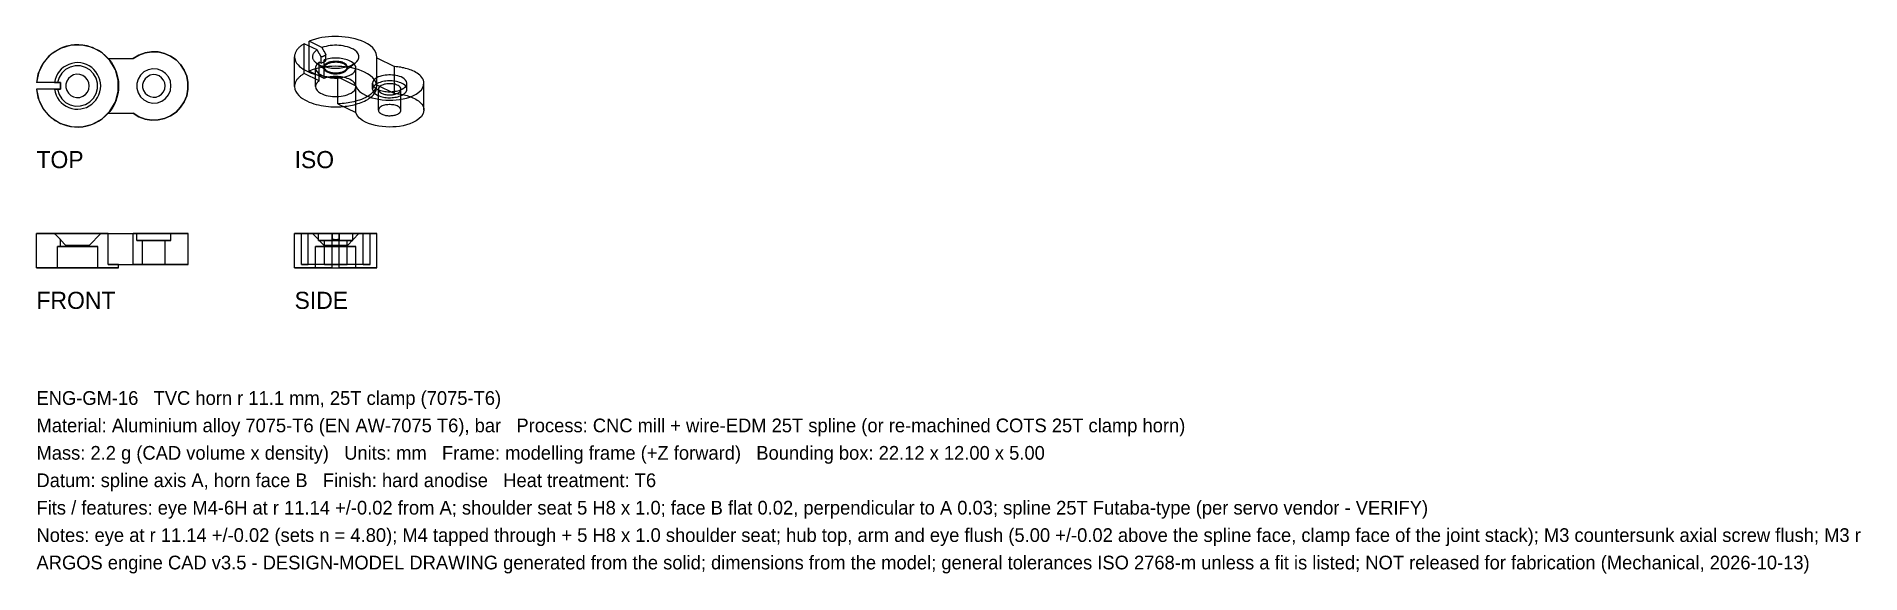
# Model space of a CAD drawing. Header units: millimetres. Extents: x 0 to 266, y -45 to 34.
import ezdxf

# ---------------------------------------------------------------- set-up
doc = ezdxf.new("R2010")
doc.units = ezdxf.units.MM
for name, color, linetype in [('FRONT_HIDDEN', 8, 'CONTINUOUS'), ('FRONT_VISIBLE', 7, 'Continuous'), ('ISO_HIDDEN', 8, 'CONTINUOUS'), ('ISO_VISIBLE', 7, 'Continuous'), ('SIDE_HIDDEN', 8, 'CONTINUOUS'), ('SIDE_VISIBLE', 7, 'Continuous'), ('TOP_HIDDEN', 8, 'CONTINUOUS'), ('TOP_VISIBLE', 7, 'Continuous')]:
    doc.layers.add(name, color=color, linetype=linetype)

msp = doc.modelspace()

# ---------------------------------------------------------------- texts
for s, p in [('ENG-GM-16   TVC horn r 11.1 mm, 25T clamp (7075-T6)', (0, -20)), ('Material: Aluminium alloy 7075-T6 (EN AW-7075 T6), bar   Process: CNC mill + wire-EDM 25T spline (or re-machined COTS 25T clamp horn)', (0, -24)), ('Mass: 2.2 g (CAD volume x density)   Units: mm   Frame: modelling frame (+Z forward)   Bounding box: 22.12 x 12.00 x 5.00', (0, -28)), ('Datum: spline axis A, horn face B   Finish: hard anodise   Heat treatment: T6', (0, -32)), ('Fits / features: eye M4-6H at r 11.14 +/-0.02 from A; shoulder seat 5 H8 x 1.0; face B flat 0.02, perpendicular to A 0.03; spline 25T Futaba-type (per servo vendor - VERIFY)', (0, -36)), ('Notes: eye at r 11.14 +/-0.02 (sets n = 4.80); M4 tapped through + 5 H8 x 1.0 shoulder seat; hub top, arm and eye flush (5.00 +/-0.02 above the spline face, clamp face of the joint stack); M3 countersunk axial screw flush; M3 r', (0, -40)), ('ARGOS engine CAD v3.5 - DESIGN-MODEL DRAWING generated from the solid; dimensions from the model; general tolerances ISO 2768-m unless a fit is listed; NOT released for fabrication (Mechanical, 2026-10-13)', (0, -44))]:
    msp.add_text(s, height=2).set_placement(p)
at = {"layer": 'FRONT_VISIBLE'}
msp.add_text('FRONT', height=2.5, dxfattribs=at).set_placement((0, -6))
at = {"layer": 'ISO_VISIBLE'}
msp.add_text('ISO', height=2.5, dxfattribs=at).set_placement((37.65, 14.53))
at = {"layer": 'SIDE_VISIBLE'}
msp.add_text('SIDE', height=2.5, dxfattribs=at).set_placement((37.65, -6))
at = {"layer": 'TOP_VISIBLE'}
msp.add_text('TOP', height=2.5, dxfattribs=at).set_placement((0, 14.53))

# ---------------------------------------------------------------- linework, layer by layer
at = {"layer": 'FRONT_HIDDEN'}
for points in [[(2.63, 5), (0, 5)], [(2.63, 5), (0, 5)], [(10.45, 5), (10, 5), (9.54, 5), (9.09, 5), (8.63, 5), (8.18, 5), (7.72, 5), (7.27, 5), (6.82, 5), (6.36, 5), (5.91, 5), (5.45, 5), (5, 5), (4.54, 5), (4.09, 5), (3.64, 5), (3.18, 5), (2.73, 5), (2.27, 5), (1.82, 5), (1.36, 5), (0.91, 5), (0.45, 5), (0, 5)], [(0, 0), (0, 5)], [(2.63, 5), (2.92, 5), (3.21, 5), (3.51, 5), (3.8, 5), (4.09, 5), (4.39, 5), (4.68, 5), (4.97, 5), (5.26, 5), (5.56, 5), (5.85, 5), (6.14, 5), (6.44, 5), (6.73, 5), (7.02, 5), (7.32, 5), (7.61, 5), (7.9, 5), (8.2, 5), (8.49, 5), (8.78, 5), (9.08, 5), (9.37, 5)], [(9.37, 5), (9.08, 5), (8.78, 5), (8.49, 5), (8.2, 5), (7.9, 5), (7.61, 5), (7.32, 5), (7.02, 5), (6.73, 5), (6.44, 5), (6.14, 5), (5.85, 5), (5.56, 5), (5.26, 5), (4.97, 5), (4.68, 5), (4.39, 5), (4.09, 5), (3.8, 5), (3.51, 5), (3.21, 5), (2.92, 5), (2.63, 5)], [(2.63, 5), (2.66, 4.96), (2.7, 4.92), (2.74, 4.89), (2.77, 4.85), (2.81, 4.81), (2.85, 4.77), (2.89, 4.74), (2.92, 4.7), (2.96, 4.66), (3, 4.62), (3.03, 4.59), (3.07, 4.55), (3.11, 4.51), (3.14, 4.47), (3.18, 4.44), (3.22, 4.4), (3.26, 4.36), (3.29, 4.32), (3.33, 4.28), (3.37, 4.25), (3.4, 4.21), (3.44, 4.17), (3.48, 4.13)], [(2.63, 5), (2.66, 4.96), (2.7, 4.92), (2.74, 4.89), (2.77, 4.85), (2.81, 4.81), (2.85, 4.77), (2.89, 4.74), (2.92, 4.7), (2.96, 4.66), (3, 4.62), (3.03, 4.59), (3.07, 4.55), (3.11, 4.51), (3.14, 4.47), (3.18, 4.44), (3.22, 4.4), (3.26, 4.36), (3.29, 4.32), (3.33, 4.28), (3.37, 4.25), (3.4, 4.21), (3.44, 4.17), (3.48, 4.13)], [(3.07, 0), (3.07, 3.1)], [(3.48, 3.1), (3.07, 3.1)], [(3.07, 3.1), (3.33, 3.1), (3.58, 3.1), (3.84, 3.1), (4.09, 3.1), (4.35, 3.1), (4.6, 3.1), (4.85, 3.1), (5.11, 3.1), (5.36, 3.1), (5.62, 3.1), (5.87, 3.1), (6.13, 3.1), (6.38, 3.1), (6.64, 3.1), (6.89, 3.1), (7.15, 3.1), (7.4, 3.1), (7.66, 3.1), (7.91, 3.1), (8.17, 3.1), (8.42, 3.1), (8.67, 3.1), (8.93, 3.1)], [(8.93, 3.1), (8.67, 3.1), (8.42, 3.1), (8.17, 3.1), (7.91, 3.1), (7.66, 3.1), (7.4, 3.1), (7.15, 3.1), (6.89, 3.1), (6.64, 3.1), (6.38, 3.1), (6.13, 3.1), (5.87, 3.1), (5.62, 3.1), (5.36, 3.1), (5.11, 3.1), (4.85, 3.1), (4.6, 3.1), (4.35, 3.1), (4.09, 3.1), (3.84, 3.1), (3.58, 3.1), (3.33, 3.1), (3.07, 3.1)], [(3.48, 3.1), (3.07, 3.1)], [(3.07, 0), (3.07, 3.1)], [(3.48, 3.1), (3.48, 4.13)], [(3.48, 3.1), (3.48, 4.13)], [(3.48, 4.13), (3.48, 4.13), (3.48, 4.13), (3.48, 4.13), (3.48, 4.13), (3.48, 4.12), (3.48, 4.12), (3.48, 4.12), (3.48, 4.12), (3.48, 4.11), (3.48, 4.11), (3.48, 4.11), (3.48, 4.11), (3.48, 4.11), (3.48, 4.1), (3.48, 4.1), (3.48, 4.1), (3.48, 4.1), (3.48, 4.09), (3.48, 4.09), (3.48, 4.09), (3.48, 4.09), (3.48, 4.09), (3.48, 4.08)], [(3.48, 4.08), (3.48, 4.09), (3.48, 4.09), (3.48, 4.09), (3.48, 4.09), (3.48, 4.09), (3.48, 4.1), (3.48, 4.1), (3.48, 4.1), (3.48, 4.1), (3.48, 4.11), (3.48, 4.11), (3.48, 4.11), (3.48, 4.11), (3.48, 4.11), (3.48, 4.12), (3.48, 4.12), (3.48, 4.12), (3.48, 4.12), (3.48, 4.13), (3.48, 4.13), (3.48, 4.13), (3.48, 4.13), (3.48, 4.13)], [(4.28, 3.26), (3.48, 4.08)], [(7.68, 3.26), (7.53, 3.26), (7.38, 3.26), (7.24, 3.26), (7.09, 3.26), (6.94, 3.26), (6.79, 3.26), (6.64, 3.26), (6.5, 3.26), (6.35, 3.26), (6.2, 3.26), (6.05, 3.26), (5.91, 3.26), (5.76, 3.26), (5.61, 3.26), (5.46, 3.26), (5.31, 3.26), (5.17, 3.26), (5.02, 3.26), (4.87, 3.26), (4.72, 3.26), (4.57, 3.26), (4.43, 3.26), (4.28, 3.26)], [(4.28, 3.26), (4.43, 3.26), (4.57, 3.26), (4.72, 3.26), (4.87, 3.26), (5.02, 3.26), (5.17, 3.26), (5.31, 3.26), (5.46, 3.26), (5.61, 3.26), (5.76, 3.26), (5.91, 3.26), (6.05, 3.26), (6.2, 3.26), (6.35, 3.26), (6.5, 3.26), (6.64, 3.26), (6.79, 3.26), (6.94, 3.26), (7.09, 3.26), (7.24, 3.26), (7.38, 3.26), (7.53, 3.26), (7.68, 3.26)], [(4.28, 3.1), (4.28, 3.26)], [(7.68, 3.1), (7.53, 3.1), (7.38, 3.1), (7.24, 3.1), (7.09, 3.1), (6.94, 3.1), (6.79, 3.1), (6.64, 3.1), (6.5, 3.1), (6.35, 3.1), (6.2, 3.1), (6.05, 3.1), (5.91, 3.1), (5.76, 3.1), (5.61, 3.1), (5.46, 3.1), (5.31, 3.1), (5.17, 3.1), (5.02, 3.1), (4.87, 3.1), (4.72, 3.1), (4.57, 3.1), (4.43, 3.1), (4.28, 3.1)], [(4.28, 3.1), (4.43, 3.1), (4.57, 3.1), (4.72, 3.1), (4.87, 3.1), (5.02, 3.1), (5.17, 3.1), (5.31, 3.1), (5.46, 3.1), (5.61, 3.1), (5.76, 3.1), (5.91, 3.1), (6.05, 3.1), (6.2, 3.1), (6.35, 3.1), (6.5, 3.1), (6.64, 3.1), (6.79, 3.1), (6.94, 3.1), (7.09, 3.1), (7.24, 3.1), (7.38, 3.1), (7.53, 3.1), (7.68, 3.1)], [(7.68, 3.26), (9.37, 5)], [(7.68, 3.1), (7.68, 3.26)], [(8.93, 0), (8.93, 3.1)], [(10.45, 5), (14.12, 5)], [(10.45, 0.5), (10.45, 5)], [(22.12, 5), (21.77, 5), (21.42, 5), (21.07, 5), (20.73, 5), (20.38, 5), (20.03, 5), (19.68, 5), (19.34, 5), (18.99, 5), (18.64, 5), (18.29, 5), (17.94, 5), (17.6, 5), (17.25, 5), (16.9, 5), (16.55, 5), (16.21, 5), (15.86, 5), (15.51, 5), (15.16, 5), (14.81, 5), (14.47, 5), (14.12, 5)], [(14.12, 0.5), (14.12, 5)], [(19.62, 5), (19.4, 5), (19.18, 5), (18.97, 5), (18.75, 5), (18.53, 5), (18.31, 5), (18.1, 5), (17.88, 5), (17.66, 5), (17.44, 5), (17.23, 5), (17.01, 5), (16.79, 5), (16.57, 5), (16.36, 5), (16.14, 5), (15.92, 5), (15.71, 5), (15.49, 5), (15.27, 5), (15.05, 5), (14.84, 5), (14.62, 5)], [(14.62, 5), (14.84, 5), (15.05, 5), (15.27, 5), (15.49, 5), (15.71, 5), (15.92, 5), (16.14, 5), (16.36, 5), (16.57, 5), (16.79, 5), (17.01, 5), (17.23, 5), (17.44, 5), (17.66, 5), (17.88, 5), (18.1, 5), (18.31, 5), (18.53, 5), (18.75, 5), (18.97, 5), (19.18, 5), (19.4, 5), (19.62, 5)], [(14.62, 4), (14.62, 5)], [(19.62, 4), (19.4, 4), (19.18, 4), (18.97, 4), (18.75, 4), (18.53, 4), (18.31, 4), (18.1, 4), (17.88, 4), (17.66, 4), (17.44, 4), (17.23, 4), (17.01, 4), (16.79, 4), (16.57, 4), (16.36, 4), (16.14, 4), (15.92, 4), (15.71, 4), (15.49, 4), (15.27, 4), (15.05, 4), (14.84, 4), (14.62, 4)], [(14.62, 4), (14.84, 4), (15.05, 4), (15.27, 4), (15.49, 4), (15.71, 4), (15.92, 4), (16.14, 4), (16.36, 4), (16.57, 4), (16.79, 4), (17.01, 4), (17.23, 4), (17.44, 4), (17.66, 4), (17.88, 4), (18.1, 4), (18.31, 4), (18.53, 4), (18.75, 4), (18.97, 4), (19.18, 4), (19.4, 4), (19.62, 4)], [(18.77, 4), (18.62, 4), (18.48, 4), (18.34, 4), (18.19, 4), (18.05, 4), (17.91, 4), (17.76, 4), (17.62, 4), (17.48, 4), (17.33, 4), (17.19, 4), (17.05, 4), (16.9, 4), (16.76, 4), (16.62, 4), (16.47, 4), (16.33, 4), (16.19, 4), (16.04, 4), (15.9, 4), (15.76, 4), (15.61, 4), (15.47, 4)], [(15.47, 4), (15.61, 4), (15.76, 4), (15.9, 4), (16.04, 4), (16.19, 4), (16.33, 4), (16.47, 4), (16.62, 4), (16.76, 4), (16.9, 4), (17.05, 4), (17.19, 4), (17.33, 4), (17.48, 4), (17.62, 4), (17.76, 4), (17.91, 4), (18.05, 4), (18.19, 4), (18.34, 4), (18.48, 4), (18.62, 4), (18.77, 4)], [(15.47, 0.5), (15.47, 4)], [(18.77, 0.5), (18.77, 4)], [(19.62, 4), (19.62, 5)], [(3.07, 0), (0, 0)], [(11.98, 0), (11.46, 0), (10.94, 0), (10.42, 0), (9.9, 0), (9.37, 0), (8.85, 0), (8.33, 0), (7.81, 0), (7.29, 0), (6.77, 0), (6.25, 0), (5.73, 0), (5.21, 0), (4.69, 0), (4.17, 0), (3.65, 0), (3.12, 0), (2.6, 0), (2.08, 0), (1.56, 0), (1.04, 0), (0.52, 0), (0, 0)], [(3.07, 0), (0, 0)], [(3.07, 0), (3.33, 0), (3.58, 0), (3.84, 0), (4.09, 0), (4.35, 0), (4.6, 0), (4.85, 0), (5.11, 0), (5.36, 0), (5.62, 0), (5.87, 0), (6.13, 0), (6.38, 0), (6.64, 0), (6.89, 0), (7.15, 0), (7.4, 0), (7.66, 0), (7.91, 0), (8.17, 0), (8.42, 0), (8.67, 0), (8.93, 0)], [(8.93, 0), (8.67, 0), (8.42, 0), (8.17, 0), (7.91, 0), (7.66, 0), (7.4, 0), (7.15, 0), (6.89, 0), (6.64, 0), (6.38, 0), (6.13, 0), (5.87, 0), (5.62, 0), (5.36, 0), (5.11, 0), (4.85, 0), (4.6, 0), (4.35, 0), (4.09, 0), (3.84, 0), (3.58, 0), (3.33, 0), (3.07, 0)], [(10.45, 0.5), (14.12, 0.5)], [(10.45, 0.5), (10.52, 0.5), (10.58, 0.5), (10.65, 0.5), (10.72, 0.5), (10.78, 0.5), (10.85, 0.5), (10.92, 0.5), (10.98, 0.5), (11.05, 0.5), (11.12, 0.5), (11.18, 0.5), (11.25, 0.5), (11.31, 0.5), (11.38, 0.5), (11.45, 0.5), (11.51, 0.5), (11.58, 0.5), (11.65, 0.5), (11.71, 0.5), (11.78, 0.5), (11.85, 0.5), (11.91, 0.5), (11.98, 0.5)], [(11.98, 0.5), (11.91, 0.5), (11.85, 0.5), (11.78, 0.5), (11.71, 0.5), (11.65, 0.5), (11.58, 0.5), (11.51, 0.5), (11.45, 0.5), (11.38, 0.5), (11.31, 0.5), (11.25, 0.5), (11.18, 0.5), (11.12, 0.5), (11.05, 0.5), (10.98, 0.5), (10.92, 0.5), (10.85, 0.5), (10.78, 0.5), (10.72, 0.5), (10.65, 0.5), (10.58, 0.5), (10.52, 0.5), (10.45, 0.5)], [(14.12, 0.5), (14.47, 0.5), (14.81, 0.5), (15.16, 0.5), (15.51, 0.5), (15.86, 0.5), (16.21, 0.5), (16.55, 0.5), (16.9, 0.5), (17.25, 0.5), (17.6, 0.5), (17.94, 0.5), (18.29, 0.5), (18.64, 0.5), (18.99, 0.5), (19.34, 0.5), (19.68, 0.5), (20.03, 0.5), (20.38, 0.5), (20.73, 0.5), (21.07, 0.5), (21.42, 0.5), (21.77, 0.5), (22.12, 0.5)], [(18.77, 0.5), (18.62, 0.5), (18.48, 0.5), (18.34, 0.5), (18.19, 0.5), (18.05, 0.5), (17.91, 0.5), (17.76, 0.5), (17.62, 0.5), (17.48, 0.5), (17.33, 0.5), (17.19, 0.5), (17.05, 0.5), (16.9, 0.5), (16.76, 0.5), (16.62, 0.5), (16.47, 0.5), (16.33, 0.5), (16.19, 0.5), (16.04, 0.5), (15.9, 0.5), (15.76, 0.5), (15.61, 0.5), (15.47, 0.5)], [(15.47, 0.5), (15.61, 0.5), (15.76, 0.5), (15.9, 0.5), (16.04, 0.5), (16.19, 0.5), (16.33, 0.5), (16.47, 0.5), (16.62, 0.5), (16.76, 0.5), (16.9, 0.5), (17.05, 0.5), (17.19, 0.5), (17.33, 0.5), (17.48, 0.5), (17.62, 0.5), (17.76, 0.5), (17.91, 0.5), (18.05, 0.5), (18.19, 0.5), (18.34, 0.5), (18.48, 0.5), (18.62, 0.5), (18.77, 0.5)]]:
    msp.add_lwpolyline(points, dxfattribs=at)
at = {"layer": 'FRONT_VISIBLE'}
for points in [[(0, 5), (0.45, 5), (0.91, 5), (1.36, 5), (1.82, 5), (2.27, 5), (2.73, 5), (3.18, 5), (3.64, 5), (4.09, 5), (4.54, 5), (5, 5), (5.45, 5), (5.91, 5), (6.36, 5), (6.82, 5), (7.27, 5), (7.72, 5), (8.18, 5), (8.63, 5), (9.09, 5), (9.54, 5), (10, 5), (10.45, 5)], [(0, 0), (0, 5)], [(10.45, 5), (14.12, 5)], [(10.45, 0.5), (10.45, 5)], [(14.12, 5), (14.47, 5), (14.81, 5), (15.16, 5), (15.51, 5), (15.86, 5), (16.21, 5), (16.55, 5), (16.9, 5), (17.25, 5), (17.6, 5), (17.94, 5), (18.29, 5), (18.64, 5), (18.99, 5), (19.34, 5), (19.68, 5), (20.03, 5), (20.38, 5), (20.73, 5), (21.07, 5), (21.42, 5), (21.77, 5), (22.12, 5)], [(14.12, 0.5), (14.12, 5)], [(22.12, 0.5), (22.12, 5)], [(0, 0), (0.52, 0), (1.04, 0), (1.56, 0), (2.08, 0), (2.6, 0), (3.12, 0), (3.65, 0), (4.17, 0), (4.69, 0), (5.21, 0), (5.73, 0), (6.25, 0), (6.77, 0), (7.29, 0), (7.81, 0), (8.33, 0), (8.85, 0), (9.37, 0), (9.9, 0), (10.42, 0), (10.94, 0), (11.46, 0), (11.98, 0)], [(10.45, 0.5), (14.12, 0.5)], [(11.98, 0), (11.98, 0.5)], [(22.12, 0.5), (21.77, 0.5), (21.42, 0.5), (21.07, 0.5), (20.73, 0.5), (20.38, 0.5), (20.03, 0.5), (19.68, 0.5), (19.34, 0.5), (18.99, 0.5), (18.64, 0.5), (18.29, 0.5), (17.94, 0.5), (17.6, 0.5), (17.25, 0.5), (16.9, 0.5), (16.55, 0.5), (16.21, 0.5), (15.86, 0.5), (15.51, 0.5), (15.16, 0.5), (14.81, 0.5), (14.47, 0.5), (14.12, 0.5)]]:
    msp.add_lwpolyline(points, dxfattribs=at)
at = {"layer": 'ISO_HIDDEN'}
for points in [[(39.07, 28.34), (39.07, 32.69)], [(39.77, 28.69), (39.77, 32.35)], [(49.65, 26.43), (49.57, 26.91), (49.35, 27.35), (49.05, 27.72), (48.68, 28.04), (48.27, 28.31), (47.85, 28.54), (47.4, 28.74), (46.94, 28.9), (46.47, 29.04), (46, 29.15), (45.52, 29.24), (45.04, 29.31), (44.55, 29.35), (44.07, 29.38), (43.58, 29.39), (43.09, 29.38), (42.61, 29.34), (42.13, 29.29), (41.64, 29.22), (41.17, 29.12), (40.69, 29.01), (40.23, 28.86), (39.77, 28.69)], [(41.24, 29.97), (41.2, 29.94), (41.17, 29.92), (41.13, 29.89), (41.1, 29.86), (41.06, 29.83), (41.03, 29.8), (41, 29.77), (40.96, 29.74), (40.93, 29.7), (40.91, 29.67), (40.88, 29.63), (40.85, 29.6), (40.83, 29.56), (40.8, 29.52), (40.78, 29.48), (40.76, 29.44), (40.75, 29.4), (40.73, 29.35), (40.72, 29.31), (40.71, 29.27), (40.7, 29.22), (40.7, 29.18), (40.7, 29.13)], [(42.23, 28.81), (40.82, 29.87)], [(41.53, 29.83), (41.24, 29.97)], [(41.24, 27.27), (41.24, 29.97)], [(41.53, 29.83), (41.53, 30.73)], [(41.53, 29.83), (42.23, 30.18)], [(46.6, 29.13), (46.56, 29.36), (46.46, 29.57), (46.32, 29.75), (46.15, 29.9), (45.96, 30.03), (45.76, 30.14), (45.55, 30.24), (45.34, 30.32), (45.12, 30.39), (44.9, 30.45), (44.67, 30.49), (44.44, 30.53), (44.22, 30.56), (43.99, 30.58), (43.76, 30.58), (43.53, 30.58), (43.3, 30.57), (43.07, 30.56), (42.84, 30.53), (42.61, 30.49), (42.39, 30.45), (42.16, 30.39), (41.95, 30.32)], [(41.95, 27.62), (41.95, 30.32)], [(42.23, 30.18), (41.95, 30.32)], [(41.95, 29.34), (41.95, 29.34), (41.95, 29.33), (41.95, 29.33), (41.95, 29.33), (41.95, 29.33), (41.95, 29.32), (41.95, 29.32), (41.95, 29.32), (41.95, 29.31), (41.95, 29.31), (41.95, 29.31), (41.95, 29.3), (41.95, 29.3), (41.95, 29.3), (41.95, 29.3), (41.95, 29.29), (41.95, 29.29), (41.95, 29.29), (41.95, 29.28), (41.95, 29.28), (41.95, 29.28), (41.95, 29.27), (41.95, 29.27)], [(42, 29.33), (41.99, 29.32), (41.99, 29.31), (41.98, 29.3), (41.98, 29.3), (41.98, 29.29), (41.97, 29.28), (41.97, 29.27), (41.97, 29.26), (41.97, 29.25), (41.96, 29.25), (41.96, 29.24), (41.96, 29.23), (41.96, 29.22), (41.96, 29.21), (41.95, 29.2), (41.95, 29.19), (41.95, 29.19), (41.95, 29.18), (41.95, 29.17), (41.95, 29.16), (41.95, 29.15), (41.95, 29.14), (41.95, 29.13)], [(41.95, 29.27), (41.95, 29.25), (41.95, 29.22), (41.95, 29.2), (41.96, 29.18), (41.97, 29.15), (41.97, 29.13), (41.98, 29.11), (41.99, 29.08), (42, 29.06), (42.01, 29.04), (42.03, 29.02), (42.04, 29), (42.05, 28.98), (42.07, 28.96), (42.08, 28.94), (42.1, 28.92), (42.12, 28.91), (42.13, 28.89), (42.15, 28.87), (42.17, 28.86), (42.19, 28.84), (42.21, 28.83), (42.23, 28.81)], [(41.95, 29.13), (41.95, 29.27)], [(42.23, 30.18), (42.23, 31.08)], [(45.07, 28.81), (46.48, 29.87)], [(45.07, 28.81), (45.09, 28.83), (45.11, 28.84), (45.12, 28.86), (45.14, 28.87), (45.16, 28.89), (45.18, 28.91), (45.19, 28.92), (45.21, 28.94), (45.23, 28.96), (45.24, 28.98), (45.26, 29), (45.27, 29.02), (45.28, 29.04), (45.29, 29.06), (45.3, 29.08), (45.31, 29.11), (45.32, 29.13), (45.33, 29.15), (45.34, 29.18), (45.34, 29.2), (45.34, 29.22), (45.35, 29.25), (45.35, 29.27)], [(45.35, 29.13), (45.35, 29.14), (45.35, 29.15), (45.35, 29.16), (45.35, 29.17), (45.35, 29.18), (45.34, 29.19), (45.34, 29.19), (45.34, 29.2), (45.34, 29.21), (45.34, 29.22), (45.34, 29.23), (45.33, 29.24), (45.33, 29.25), (45.33, 29.25), (45.33, 29.26), (45.32, 29.27), (45.32, 29.28), (45.32, 29.29), (45.31, 29.3), (45.31, 29.3), (45.31, 29.31), (45.3, 29.32), (45.3, 29.33)], [(45.35, 29.27), (45.35, 29.27), (45.35, 29.28), (45.35, 29.28), (45.35, 29.28), (45.35, 29.29), (45.35, 29.29), (45.35, 29.29), (45.35, 29.3), (45.35, 29.3), (45.35, 29.3), (45.35, 29.3), (45.35, 29.31), (45.35, 29.31), (45.35, 29.31), (45.35, 29.32), (45.34, 29.32), (45.34, 29.32), (45.34, 29.33), (45.34, 29.33), (45.34, 29.33), (45.34, 29.33), (45.34, 29.34), (45.34, 29.34)], [(45.35, 29.13), (45.35, 29.27)], [(49.64, 26.7), (49.64, 30.62)], [(49.65, 26.43), (49.65, 30.62)], [(52.23, 25.43), (52.23, 29.34)], [(39.07, 28.34), (38.97, 28.29), (38.88, 28.23), (38.79, 28.17), (38.7, 28.11), (38.62, 28.04), (38.53, 27.98), (38.45, 27.91), (38.37, 27.84), (38.29, 27.76), (38.21, 27.68), (38.14, 27.6), (38.07, 27.52), (38, 27.44), (37.94, 27.35), (37.88, 27.26), (37.83, 27.16), (37.79, 27.06), (37.74, 26.96), (37.71, 26.86), (37.68, 26.76), (37.66, 26.65), (37.65, 26.54), (37.65, 26.43)], [(41.24, 27.27), (39.07, 28.34)], [(41.95, 27.62), (39.77, 28.69)], [(40.7, 29.13), (40.76, 28.83), (40.93, 28.57), (41.15, 28.36), (41.41, 28.19), (41.68, 28.05), (41.97, 27.94), (42.27, 27.85), (42.57, 27.78), (42.88, 27.73), (43.18, 27.7), (43.49, 27.68), (43.8, 27.68), (44.11, 27.7), (44.42, 27.73), (44.72, 27.78), (45.03, 27.85), (45.32, 27.94), (45.61, 28.05), (45.89, 28.19), (46.14, 28.36), (46.37, 28.57), (46.53, 28.83), (46.6, 29.13)], [(40.7, 26.43), (40.7, 29.13)], [(41.24, 27.27), (41.2, 27.25), (41.17, 27.22), (41.13, 27.19), (41.1, 27.16), (41.06, 27.13), (41.03, 27.1), (41, 27.07), (40.96, 27.04), (40.93, 27), (40.91, 26.97), (40.88, 26.93), (40.85, 26.9), (40.83, 26.86), (40.8, 26.82), (40.78, 26.78), (40.76, 26.74), (40.75, 26.7), (40.73, 26.66), (40.72, 26.61), (40.71, 26.57), (40.7, 26.52), (40.7, 26.48), (40.7, 26.43)], [(41.95, 29.13), (41.97, 28.99), (42.04, 28.87), (42.13, 28.76), (42.24, 28.66), (42.36, 28.59), (42.49, 28.52), (42.62, 28.47), (42.75, 28.42), (42.89, 28.38), (43.03, 28.35), (43.17, 28.33), (43.31, 28.31), (43.46, 28.3), (43.6, 28.3), (43.74, 28.3), (43.88, 28.3), (44.03, 28.32), (44.17, 28.34), (44.31, 28.36), (44.45, 28.39), (44.58, 28.43), (44.72, 28.48), (44.85, 28.54)], [(46.6, 26.43), (46.56, 26.66), (46.46, 26.87), (46.32, 27.05), (46.15, 27.2), (45.96, 27.33), (45.76, 27.45), (45.55, 27.54), (45.34, 27.62), (45.12, 27.69), (44.9, 27.75), (44.67, 27.8), (44.44, 27.83), (44.22, 27.86), (43.99, 27.88), (43.76, 27.89), (43.53, 27.89), (43.3, 27.88), (43.07, 27.86), (42.84, 27.83), (42.61, 27.79), (42.39, 27.75), (42.16, 27.69), (41.95, 27.62)], [(42.23, 28.81), (42.33, 28.75), (42.43, 28.69), (42.54, 28.64), (42.65, 28.59), (42.76, 28.56), (42.87, 28.53), (42.99, 28.5), (43.11, 28.48), (43.22, 28.46), (43.34, 28.45), (43.46, 28.44), (43.58, 28.44), (43.7, 28.43), (43.82, 28.44), (43.93, 28.45), (44.05, 28.46), (44.17, 28.47), (44.29, 28.5), (44.4, 28.52), (44.52, 28.55), (44.63, 28.59), (44.74, 28.63), (44.85, 28.68)], [(49.64, 26.7), (49.58, 26.42), (49.47, 26.15), (49.31, 25.9), (49.13, 25.67), (48.92, 25.46), (48.7, 25.27), (48.46, 25.1), (48.21, 24.95), (47.95, 24.81), (47.69, 24.69), (47.42, 24.57), (47.14, 24.47), (46.87, 24.38), (46.59, 24.29), (46.3, 24.22), (46.02, 24.15), (45.73, 24.1), (45.44, 24.05), (45.15, 24.01), (44.86, 23.98), (44.57, 23.95), (44.27, 23.93), (43.98, 23.92)], [(44.85, 28.54), (44.88, 28.56), (44.91, 28.57), (44.94, 28.59), (44.97, 28.61), (45, 28.63), (45.03, 28.65), (45.06, 28.67), (45.09, 28.69), (45.12, 28.71), (45.14, 28.73), (45.17, 28.76), (45.19, 28.78), (45.22, 28.81), (45.24, 28.84), (45.26, 28.87), (45.28, 28.9), (45.3, 28.93), (45.31, 28.96), (45.32, 28.99), (45.33, 29.03), (45.34, 29.06), (45.35, 29.1), (45.35, 29.13)], [(44.85, 28.68), (44.86, 28.68), (44.87, 28.69), (44.88, 28.69), (44.89, 28.7), (44.9, 28.7), (44.91, 28.71), (44.92, 28.72), (44.93, 28.72), (44.94, 28.73), (44.95, 28.73), (44.96, 28.74), (44.97, 28.74), (44.98, 28.75), (44.99, 28.76), (44.99, 28.76), (45, 28.77), (45.01, 28.77), (45.02, 28.78), (45.03, 28.79), (45.04, 28.79), (45.05, 28.8), (45.06, 28.8), (45.07, 28.81)], [(46.6, 26.43), (46.6, 29.13)], [(49.02, 26.04), (49.02, 26.91)], [(49.64, 26.7), (52.23, 25.43)], [(54.02, 26.04), (54.02, 26.91)], [(40.7, 26.43), (40.76, 26.13), (40.93, 25.87), (41.15, 25.66), (41.41, 25.49), (41.68, 25.35), (41.97, 25.24), (42.27, 25.15), (42.57, 25.08), (42.88, 25.03), (43.18, 25), (43.49, 24.98), (43.8, 24.98), (44.11, 25), (44.42, 25.03), (44.72, 25.08), (45.03, 25.15), (45.32, 25.24), (45.61, 25.35), (45.89, 25.49), (46.14, 25.66), (46.37, 25.87), (46.53, 26.13), (46.6, 26.43)], [(44.77, 23.53), (45.03, 23.56), (45.3, 23.59), (45.56, 23.63), (45.82, 23.68), (46.08, 23.73), (46.34, 23.79), (46.6, 23.86), (46.85, 23.94), (47.11, 24.02), (47.36, 24.11), (47.6, 24.21), (47.84, 24.32), (48.08, 24.44), (48.31, 24.57), (48.53, 24.72), (48.75, 24.88), (48.95, 25.05), (49.14, 25.24), (49.3, 25.45), (49.44, 25.67), (49.55, 25.91), (49.62, 26.17), (49.65, 26.43)], [(49.19, 26.47), (49.17, 26.46), (49.16, 26.44), (49.15, 26.42), (49.14, 26.41), (49.13, 26.39), (49.12, 26.37), (49.11, 26.35), (49.1, 26.33), (49.09, 26.32), (49.08, 26.3), (49.07, 26.28), (49.06, 26.26), (49.06, 26.24), (49.05, 26.22), (49.05, 26.2), (49.04, 26.18), (49.04, 26.16), (49.03, 26.14), (49.03, 26.12), (49.03, 26.1), (49.03, 26.08), (49.02, 26.06), (49.02, 26.04)], [(49.02, 26.04), (49.06, 25.83), (49.15, 25.64), (49.29, 25.48), (49.45, 25.35), (49.63, 25.24), (49.81, 25.14), (50.01, 25.06), (50.21, 24.99), (50.41, 24.94), (50.62, 24.89), (50.82, 24.86), (51.03, 24.83), (51.24, 24.81), (51.45, 24.81), (51.66, 24.81), (51.87, 24.82), (52.08, 24.84), (52.29, 24.87), (52.5, 24.9), (52.7, 24.95), (52.9, 25.01), (53.1, 25.08), (53.29, 25.17)], [(49.87, 22.99), (49.87, 26.04)], [(49.88, 25.98), (49.92, 25.85), (49.99, 25.74), (50.09, 25.64), (50.19, 25.56), (50.31, 25.49), (50.43, 25.43), (50.56, 25.38), (50.69, 25.34), (50.82, 25.3), (50.96, 25.27), (51.09, 25.25), (51.23, 25.24), (51.36, 25.23), (51.5, 25.23), (51.63, 25.23), (51.77, 25.23), (51.91, 25.25), (52.04, 25.27), (52.18, 25.29), (52.31, 25.32), (52.44, 25.36), (52.57, 25.41), (52.69, 25.46)], [(52.23, 25.43), (52.46, 25.41), (52.69, 25.38), (52.92, 25.35), (53.15, 25.32), (53.38, 25.28), (53.6, 25.23), (53.83, 25.18), (54.05, 25.11), (54.27, 25.05), (54.49, 24.97), (54.71, 24.89), (54.92, 24.8), (55.13, 24.7), (55.33, 24.59), (55.53, 24.46), (55.72, 24.33), (55.9, 24.18), (56.06, 24.02), (56.21, 23.85), (56.34, 23.65), (56.44, 23.44), (56.5, 23.22), (56.52, 22.99)], [(52.69, 25.46), (52.72, 25.48), (52.75, 25.49), (52.78, 25.51), (52.8, 25.52), (52.83, 25.54), (52.86, 25.56), (52.88, 25.58), (52.91, 25.6), (52.93, 25.62), (52.96, 25.64), (52.98, 25.66), (53, 25.68), (53.03, 25.7), (53.05, 25.73), (53.07, 25.75), (53.09, 25.78), (53.1, 25.8), (53.12, 25.83), (53.13, 25.86), (53.15, 25.89), (53.16, 25.92), (53.16, 25.95), (53.17, 25.98)], [(53.17, 22.99), (53.17, 26.04)], [(53.29, 25.17), (53.34, 25.19), (53.38, 25.22), (53.43, 25.24), (53.47, 25.27), (53.52, 25.29), (53.56, 25.32), (53.6, 25.35), (53.65, 25.39), (53.69, 25.42), (53.72, 25.45), (53.76, 25.49), (53.8, 25.53), (53.83, 25.57), (53.87, 25.61), (53.9, 25.65), (53.92, 25.69), (53.95, 25.74), (53.97, 25.78), (53.99, 25.83), (54, 25.88), (54.02, 25.93), (54.02, 25.99), (54.02, 26.04)], [(54.02, 26.04), (54.02, 26.06), (54.02, 26.08), (54.02, 26.1), (54.02, 26.12), (54.02, 26.14), (54.01, 26.16), (54.01, 26.18), (54, 26.2), (54, 26.22), (53.99, 26.24), (53.98, 26.26), (53.98, 26.28), (53.97, 26.3), (53.96, 26.32), (53.95, 26.33), (53.94, 26.35), (53.93, 26.37), (53.92, 26.39), (53.91, 26.41), (53.9, 26.42), (53.89, 26.44), (53.88, 26.46), (53.86, 26.47)], [(53.17, 22.99), (53.14, 23.16), (53.05, 23.3), (52.92, 23.42), (52.78, 23.52), (52.62, 23.6), (52.46, 23.66), (52.3, 23.71), (52.13, 23.75), (51.96, 23.78), (51.78, 23.79), (51.61, 23.8), (51.44, 23.8), (51.26, 23.79), (51.09, 23.78), (50.92, 23.75), (50.75, 23.71), (50.59, 23.66), (50.43, 23.6), (50.27, 23.52), (50.13, 23.42), (50, 23.3), (49.91, 23.16), (49.87, 22.99)], [(49.87, 22.99), (49.9, 22.85), (49.96, 22.73), (50.05, 22.63), (50.16, 22.54), (50.27, 22.46), (50.4, 22.4), (50.52, 22.34), (50.66, 22.3), (50.79, 22.26), (50.92, 22.23), (51.06, 22.21), (51.2, 22.19), (51.34, 22.18), (51.48, 22.18), (51.61, 22.18), (51.75, 22.19), (51.89, 22.2), (52.03, 22.22), (52.17, 22.24), (52.3, 22.27), (52.43, 22.31), (52.56, 22.36), (52.69, 22.42)], [(52.69, 22.42), (52.72, 22.43), (52.75, 22.45), (52.78, 22.47), (52.81, 22.48), (52.84, 22.5), (52.87, 22.52), (52.9, 22.54), (52.92, 22.56), (52.95, 22.58), (52.98, 22.61), (53, 22.63), (53.03, 22.65), (53.05, 22.68), (53.07, 22.71), (53.09, 22.73), (53.11, 22.76), (53.12, 22.79), (53.14, 22.82), (53.15, 22.86), (53.16, 22.89), (53.17, 22.92), (53.17, 22.96), (53.17, 22.99)]]:
    msp.add_lwpolyline(points, dxfattribs=at)
at = {"layer": 'ISO_VISIBLE'}
for points in [[(39.07, 32.69), (38.97, 32.64), (38.88, 32.58), (38.79, 32.52), (38.7, 32.46), (38.62, 32.39), (38.53, 32.33), (38.45, 32.26), (38.37, 32.19), (38.29, 32.11), (38.21, 32.04), (38.14, 31.96), (38.07, 31.87), (38, 31.79), (37.94, 31.7), (37.88, 31.61), (37.83, 31.51), (37.79, 31.42), (37.74, 31.32), (37.71, 31.21), (37.68, 31.11), (37.66, 31), (37.65, 30.89), (37.65, 30.79)], [(40.92, 31.78), (39.07, 32.69)], [(49.65, 30.79), (49.57, 31.26), (49.35, 31.7), (49.05, 32.08), (48.68, 32.4), (48.27, 32.67), (47.85, 32.9), (47.4, 33.09), (46.94, 33.26), (46.47, 33.39), (46, 33.5), (45.52, 33.59), (45.04, 33.66), (44.55, 33.71), (44.07, 33.73), (43.58, 33.74), (43.09, 33.73), (42.61, 33.7), (42.13, 33.64), (41.64, 33.57), (41.17, 33.48), (40.69, 33.36), (40.23, 33.21), (39.77, 33.04)], [(41.63, 32.13), (39.77, 33.04)], [(39.77, 32.35), (39.77, 33.04)], [(46.48, 29.87), (46.72, 30.08), (46.91, 30.33), (47.02, 30.62), (47.02, 30.93), (46.92, 31.23), (46.73, 31.48), (46.49, 31.69), (46.23, 31.87), (45.95, 32.01), (45.66, 32.13), (45.36, 32.23), (45.05, 32.3), (44.74, 32.37), (44.43, 32.41), (44.12, 32.44), (43.8, 32.45), (43.49, 32.45), (43.17, 32.44), (42.86, 32.41), (42.55, 32.36), (42.24, 32.3), (41.93, 32.23), (41.63, 32.13)], [(41.63, 32.13), (41.66, 32.08), (41.68, 32.04), (41.71, 31.99), (41.73, 31.94), (41.76, 31.9), (41.79, 31.85), (41.81, 31.81), (41.84, 31.76), (41.87, 31.72), (41.89, 31.67), (41.92, 31.62), (41.94, 31.58), (41.97, 31.53), (42, 31.49), (42.02, 31.44), (42.05, 31.4), (42.08, 31.35), (42.1, 31.31), (42.13, 31.26), (42.15, 31.21), (42.18, 31.17), (42.21, 31.12), (42.23, 31.08)], [(37.65, 30.79), (37.68, 30.46), (37.79, 30.15), (37.95, 29.86), (38.15, 29.6), (38.38, 29.37), (38.64, 29.16), (38.91, 28.97), (39.19, 28.81), (39.49, 28.66), (39.79, 28.52), (40.09, 28.41), (40.41, 28.3), (40.72, 28.21), (41.04, 28.13), (41.36, 28.05), (41.69, 27.99), (42.01, 27.94), (42.34, 27.9), (42.67, 27.87), (42.99, 27.85), (43.32, 27.84), (43.65, 27.83), (43.98, 27.84)], [(37.65, 26.43), (37.65, 30.79)], [(40.92, 31.78), (40.84, 31.72), (40.76, 31.66), (40.68, 31.59), (40.6, 31.52), (40.53, 31.45), (40.47, 31.37), (40.41, 31.28), (40.36, 31.19), (40.32, 31.1), (40.29, 31), (40.27, 30.9), (40.26, 30.8), (40.26, 30.7), (40.28, 30.6), (40.31, 30.5), (40.35, 30.4), (40.4, 30.31), (40.45, 30.23), (40.52, 30.15), (40.58, 30.07), (40.66, 30), (40.73, 29.93), (40.82, 29.87)], [(40.82, 29.87), (41.01, 29.74), (41.22, 29.62), (41.43, 29.52), (41.65, 29.44), (41.88, 29.36), (42.11, 29.3), (42.34, 29.25), (42.57, 29.2), (42.8, 29.17), (43.04, 29.14), (43.27, 29.13), (43.51, 29.12), (43.75, 29.12), (43.98, 29.12), (44.22, 29.14), (44.46, 29.16), (44.69, 29.2), (44.92, 29.24), (45.15, 29.29), (45.38, 29.35), (45.61, 29.42), (45.83, 29.51), (46.04, 29.61)], [(40.92, 31.78), (40.95, 31.73), (40.98, 31.69), (41, 31.64), (41.03, 31.6), (41.05, 31.55), (41.08, 31.51), (41.11, 31.46), (41.13, 31.41), (41.16, 31.37), (41.19, 31.32), (41.21, 31.28), (41.24, 31.23), (41.26, 31.19), (41.29, 31.14), (41.32, 31.09), (41.34, 31.05), (41.37, 31), (41.39, 30.96), (41.42, 30.91), (41.45, 30.87), (41.47, 30.82), (41.5, 30.77), (41.53, 30.73)], [(42.23, 31.08), (42.21, 31.06), (42.18, 31.04), (42.15, 31.02), (42.12, 31), (42.09, 30.98), (42.06, 30.96), (42.03, 30.94), (42, 30.93), (41.97, 30.91), (41.94, 30.89), (41.91, 30.88), (41.88, 30.86), (41.85, 30.84), (41.82, 30.83), (41.79, 30.82), (41.76, 30.8), (41.72, 30.79), (41.69, 30.78), (41.66, 30.77), (41.63, 30.76), (41.59, 30.75), (41.56, 30.74), (41.53, 30.73)], [(45.34, 29.34), (45.28, 29.5), (45.18, 29.64), (45.05, 29.75), (44.9, 29.84), (44.74, 29.91), (44.58, 29.97), (44.42, 30.02), (44.25, 30.05), (44.08, 30.08), (43.91, 30.1), (43.73, 30.11), (43.56, 30.11), (43.39, 30.1), (43.22, 30.08), (43.05, 30.05), (42.88, 30.02), (42.71, 29.97), (42.55, 29.91), (42.4, 29.84), (42.25, 29.75), (42.12, 29.64), (42.01, 29.5), (41.95, 29.34)], [(45.3, 29.33), (45.21, 29.46), (45.09, 29.57), (44.96, 29.66), (44.82, 29.74), (44.67, 29.8), (44.52, 29.85), (44.36, 29.89), (44.21, 29.92), (44.05, 29.95), (43.89, 29.96), (43.73, 29.97), (43.57, 29.97), (43.41, 29.96), (43.25, 29.95), (43.09, 29.92), (42.93, 29.89), (42.78, 29.85), (42.62, 29.8), (42.47, 29.74), (42.33, 29.66), (42.2, 29.57), (42.08, 29.46), (42, 29.33)], [(46.04, 29.61), (46.06, 29.62), (46.08, 29.63), (46.1, 29.64), (46.12, 29.65), (46.14, 29.66), (46.16, 29.67), (46.18, 29.68), (46.2, 29.69), (46.22, 29.7), (46.24, 29.71), (46.26, 29.72), (46.28, 29.73), (46.3, 29.74), (46.32, 29.76), (46.33, 29.77), (46.35, 29.78), (46.37, 29.79), (46.39, 29.8), (46.41, 29.82), (46.43, 29.83), (46.44, 29.84), (46.46, 29.86), (46.48, 29.87)], [(49.64, 30.62), (49.64, 30.63), (49.64, 30.64), (49.64, 30.64), (49.64, 30.65), (49.64, 30.66), (49.64, 30.66), (49.64, 30.67), (49.64, 30.68), (49.64, 30.69), (49.64, 30.69), (49.65, 30.7), (49.65, 30.71), (49.65, 30.71), (49.65, 30.72), (49.65, 30.73), (49.65, 30.74), (49.65, 30.74), (49.65, 30.75), (49.65, 30.76), (49.65, 30.76), (49.65, 30.77), (49.65, 30.78), (49.65, 30.79)], [(49.64, 30.62), (52.23, 29.34)], [(49.65, 30.62), (49.65, 30.79)], [(56.52, 26.91), (56.5, 27.14), (56.44, 27.36), (56.34, 27.57), (56.21, 27.76), (56.06, 27.94), (55.9, 28.1), (55.72, 28.25), (55.53, 28.38), (55.33, 28.5), (55.13, 28.61), (54.92, 28.71), (54.71, 28.81), (54.49, 28.89), (54.27, 28.96), (54.05, 29.03), (53.83, 29.09), (53.6, 29.15), (53.38, 29.19), (53.15, 29.24), (52.92, 29.27), (52.69, 29.3), (52.46, 29.33), (52.23, 29.34)], [(43.98, 27.84), (46.57, 26.56)], [(43.98, 23.92), (43.98, 27.84)], [(46.57, 26.56), (46.8, 26.1), (47.14, 25.73), (47.54, 25.42), (47.99, 25.17), (48.45, 24.97), (48.93, 24.8), (49.43, 24.67), (49.93, 24.58), (50.43, 24.51), (50.94, 24.46), (51.45, 24.45), (51.96, 24.46), (52.46, 24.49), (52.97, 24.55), (53.47, 24.64), (53.96, 24.76), (54.45, 24.91), (54.92, 25.1), (55.37, 25.34), (55.79, 25.63), (56.16, 25.98), (56.42, 26.41), (56.52, 26.91)], [(54.02, 26.91), (53.97, 27.16), (53.83, 27.38), (53.64, 27.56), (53.42, 27.71), (53.19, 27.83), (52.94, 27.92), (52.69, 28), (52.44, 28.05), (52.18, 28.1), (51.92, 28.12), (51.66, 28.14), (51.39, 28.14), (51.13, 28.12), (50.87, 28.1), (50.61, 28.05), (50.36, 28), (50.1, 27.92), (49.86, 27.83), (49.63, 27.71), (49.41, 27.56), (49.22, 27.38), (49.08, 27.16), (49.02, 26.91)], [(49.02, 26.91), (49.06, 26.7), (49.15, 26.51), (49.29, 26.35), (49.45, 26.22), (49.63, 26.11), (49.81, 26.01), (50.01, 25.93), (50.21, 25.86), (50.41, 25.81), (50.62, 25.76), (50.82, 25.73), (51.03, 25.7), (51.24, 25.68), (51.45, 25.68), (51.66, 25.68), (51.87, 25.69), (52.08, 25.71), (52.29, 25.74), (52.5, 25.77), (52.7, 25.82), (52.9, 25.88), (53.1, 25.95), (53.29, 26.04)], [(53.86, 26.47), (53.71, 26.63), (53.54, 26.77), (53.35, 26.88), (53.15, 26.97), (52.94, 27.05), (52.73, 27.12), (52.51, 27.17), (52.29, 27.21), (52.08, 27.24), (51.86, 27.26), (51.63, 27.27), (51.41, 27.27), (51.19, 27.26), (50.97, 27.24), (50.75, 27.21), (50.54, 27.17), (50.32, 27.12), (50.11, 27.05), (49.9, 26.97), (49.7, 26.88), (49.51, 26.77), (49.34, 26.63), (49.19, 26.47)], [(53.17, 26.04), (53.14, 26.21), (53.05, 26.35), (52.92, 26.47), (52.78, 26.57), (52.62, 26.64), (52.46, 26.71), (52.3, 26.76), (52.13, 26.79), (51.96, 26.82), (51.78, 26.84), (51.61, 26.85), (51.44, 26.85), (51.26, 26.84), (51.09, 26.82), (50.92, 26.79), (50.75, 26.76), (50.59, 26.71), (50.43, 26.64), (50.27, 26.57), (50.13, 26.47), (50, 26.35), (49.91, 26.21), (49.87, 26.04)], [(53.29, 26.04), (53.34, 26.06), (53.38, 26.09), (53.43, 26.11), (53.47, 26.14), (53.52, 26.17), (53.56, 26.19), (53.6, 26.22), (53.65, 26.26), (53.69, 26.29), (53.72, 26.32), (53.76, 26.36), (53.8, 26.4), (53.83, 26.44), (53.87, 26.48), (53.9, 26.52), (53.92, 26.56), (53.95, 26.61), (53.97, 26.66), (53.99, 26.7), (54, 26.75), (54.02, 26.8), (54.02, 26.86), (54.02, 26.91)], [(56.52, 22.99), (56.52, 26.91)], [(37.65, 26.43), (37.69, 26.07), (37.82, 25.73), (38.01, 25.42), (38.25, 25.15), (38.51, 24.9), (38.81, 24.69), (39.12, 24.5), (39.44, 24.33), (39.77, 24.18), (40.11, 24.05), (40.45, 23.93), (40.8, 23.83), (41.15, 23.75), (41.51, 23.67), (41.87, 23.61), (42.23, 23.56), (42.59, 23.53), (42.95, 23.5), (43.32, 23.48), (43.68, 23.48), (44.04, 23.49), (44.41, 23.5), (44.77, 23.53)], [(46.57, 22.64), (46.57, 26.56)], [(49.87, 26.04), (49.87, 26.03), (49.87, 26.03), (49.87, 26.03), (49.87, 26.03), (49.87, 26.03), (49.87, 26.02), (49.87, 26.02), (49.87, 26.02), (49.87, 26.02), (49.87, 26.01), (49.88, 26.01), (49.88, 26.01), (49.88, 26.01), (49.88, 26), (49.88, 26), (49.88, 26), (49.88, 26), (49.88, 25.99), (49.88, 25.99), (49.88, 25.99), (49.88, 25.99), (49.88, 25.98), (49.88, 25.98)], [(53.17, 25.98), (53.17, 25.98), (53.17, 25.99), (53.17, 25.99), (53.17, 25.99), (53.17, 25.99), (53.17, 26), (53.17, 26), (53.17, 26), (53.17, 26), (53.17, 26.01), (53.17, 26.01), (53.17, 26.01), (53.17, 26.01), (53.17, 26.02), (53.17, 26.02), (53.17, 26.02), (53.17, 26.02), (53.17, 26.03), (53.17, 26.03), (53.17, 26.03), (53.17, 26.03), (53.17, 26.03), (53.17, 26.04)], [(43.98, 23.92), (46.57, 22.64)], [(56.52, 22.99), (56.42, 22.5), (56.16, 22.06), (55.79, 21.71), (55.37, 21.42), (54.92, 21.19), (54.45, 20.99), (53.96, 20.84), (53.47, 20.72), (52.97, 20.63), (52.46, 20.57), (51.96, 20.54), (51.45, 20.53), (50.94, 20.55), (50.43, 20.59), (49.93, 20.66), (49.43, 20.76), (48.93, 20.89), (48.45, 21.05), (47.99, 21.25), (47.54, 21.5), (47.14, 21.81), (46.8, 22.19), (46.57, 22.64)]]:
    msp.add_lwpolyline(points, dxfattribs=at)
at = {"layer": 'SIDE_HIDDEN'}
for points in [[(43.15, 5), (42.91, 5), (42.67, 5), (42.43, 5), (42.19, 5), (41.95, 5), (41.71, 5), (41.47, 5), (41.23, 5), (41, 5), (40.76, 5), (40.52, 5), (40.28, 5), (40.04, 5), (39.8, 5), (39.56, 5), (39.32, 5), (39.08, 5), (38.84, 5), (38.6, 5), (38.37, 5), (38.13, 5), (37.89, 5), (37.65, 5)], [(39.65, 5), (39.6, 5), (39.56, 5), (39.52, 5), (39.47, 5), (39.43, 5), (39.39, 5), (39.34, 5), (39.3, 5), (39.26, 5), (39.21, 5), (39.17, 5), (39.13, 5), (39.08, 5), (39.04, 5), (39, 5), (38.95, 5), (38.91, 5), (38.87, 5), (38.82, 5), (38.78, 5), (38.73, 5), (38.69, 5), (38.65, 5)], [(38.65, 5), (38.69, 5), (38.73, 5), (38.78, 5), (38.82, 5), (38.87, 5), (38.91, 5), (38.95, 5), (39, 5), (39.04, 5), (39.08, 5), (39.13, 5), (39.17, 5), (39.21, 5), (39.26, 5), (39.3, 5), (39.34, 5), (39.39, 5), (39.43, 5), (39.47, 5), (39.52, 5), (39.56, 5), (39.6, 5), (39.65, 5)], [(39.65, 0.5), (39.65, 5)], [(39.65, 0.5), (39.65, 5)], [(43.15, 5), (43.02, 5), (42.9, 5), (42.77, 5), (42.65, 5), (42.52, 5), (42.39, 5), (42.27, 5), (42.14, 5), (42.02, 5), (41.89, 5), (41.77, 5), (41.64, 5), (41.51, 5), (41.39, 5), (41.26, 5), (41.14, 5), (41.01, 5), (40.89, 5), (40.76, 5), (40.63, 5), (40.51, 5), (40.38, 5), (40.26, 5)], [(40.26, 5), (40.4, 5), (40.55, 5), (40.7, 5), (40.85, 5), (40.99, 5), (41.14, 5), (41.29, 5), (41.44, 5), (41.58, 5), (41.73, 5), (41.88, 5), (42.03, 5), (42.17, 5), (42.32, 5), (42.47, 5), (42.62, 5), (42.76, 5), (42.91, 5), (43.06, 5), (43.21, 5), (43.35, 5), (43.5, 5), (43.65, 5)], [(41.95, 3.26), (40.26, 5)], [(43.15, 3.1), (43.04, 3.1), (42.93, 3.1), (42.83, 3.1), (42.72, 3.1), (42.62, 3.1), (42.51, 3.1), (42.4, 3.1), (42.3, 3.1), (42.19, 3.1), (42.08, 3.1), (41.98, 3.1), (41.87, 3.1), (41.76, 3.1), (41.66, 3.1), (41.55, 3.1), (41.44, 3.1), (41.34, 3.1), (41.23, 3.1), (41.12, 3.1), (41.02, 3.1), (40.91, 3.1), (40.8, 3.1), (40.7, 3.1)], [(40.7, 3.1), (40.95, 3.1), (41.21, 3.1), (41.47, 3.1), (41.72, 3.1), (41.98, 3.1), (42.24, 3.1), (42.49, 3.1), (42.75, 3.1), (43.01, 3.1), (43.26, 3.1), (43.52, 3.1), (43.78, 3.1), (44.03, 3.1), (44.29, 3.1), (44.55, 3.1), (44.8, 3.1), (45.06, 3.1), (45.32, 3.1), (45.57, 3.1), (45.83, 3.1), (46.08, 3.1), (46.34, 3.1), (46.6, 3.1)], [(40.7, 0), (40.7, 3.1)], [(46.15, 5), (45.93, 5), (45.71, 5), (45.5, 5), (45.28, 5), (45.06, 5), (44.84, 5), (44.63, 5), (44.41, 5), (44.19, 5), (43.97, 5), (43.76, 5), (43.54, 5), (43.32, 5), (43.1, 5), (42.89, 5), (42.67, 5), (42.45, 5), (42.23, 5), (42.02, 5), (41.8, 5), (41.58, 5), (41.37, 5), (41.15, 5)], [(41.15, 5), (41.26, 5), (41.37, 5), (41.47, 5), (41.58, 5), (41.69, 5), (41.8, 5), (41.91, 5), (42.02, 5), (42.13, 5), (42.23, 5), (42.34, 5), (42.45, 5), (42.56, 5), (42.67, 5), (42.78, 5), (42.89, 5), (43, 5), (43.1, 5), (43.21, 5), (43.32, 5), (43.43, 5), (43.54, 5), (43.65, 5)], [(41.15, 4), (41.15, 5)], [(46.15, 4), (45.93, 4), (45.71, 4), (45.5, 4), (45.28, 4), (45.06, 4), (44.84, 4), (44.63, 4), (44.41, 4), (44.19, 4), (43.97, 4), (43.76, 4), (43.54, 4), (43.32, 4), (43.1, 4), (42.89, 4), (42.67, 4), (42.45, 4), (42.23, 4), (42.02, 4), (41.8, 4), (41.58, 4), (41.37, 4), (41.15, 4)], [(41.15, 4), (41.26, 4), (41.37, 4), (41.47, 4), (41.58, 4), (41.69, 4), (41.8, 4), (41.91, 4), (42.02, 4), (42.13, 4), (42.23, 4), (42.34, 4), (42.45, 4), (42.56, 4), (42.67, 4), (42.78, 4), (42.89, 4), (43, 4), (43.1, 4), (43.21, 4), (43.32, 4), (43.43, 4), (43.54, 4), (43.65, 4)], [(45.35, 3.26), (45.2, 3.26), (45.05, 3.26), (44.9, 3.26), (44.76, 3.26), (44.61, 3.26), (44.46, 3.26), (44.31, 3.26), (44.17, 3.26), (44.02, 3.26), (43.87, 3.26), (43.72, 3.26), (43.57, 3.26), (43.43, 3.26), (43.28, 3.26), (43.13, 3.26), (42.98, 3.26), (42.83, 3.26), (42.69, 3.26), (42.54, 3.26), (42.39, 3.26), (42.24, 3.26), (42.1, 3.26), (41.95, 3.26)], [(41.95, 3.26), (42.02, 3.26), (42.1, 3.26), (42.17, 3.26), (42.24, 3.26), (42.32, 3.26), (42.39, 3.26), (42.47, 3.26), (42.54, 3.26), (42.61, 3.26), (42.69, 3.26), (42.76, 3.26), (42.83, 3.26), (42.91, 3.26), (42.98, 3.26), (43.06, 3.26), (43.13, 3.26), (43.2, 3.26), (43.28, 3.26), (43.35, 3.26), (43.43, 3.26), (43.5, 3.26), (43.57, 3.26), (43.65, 3.26)], [(41.95, 3.1), (41.95, 3.26)], [(45.35, 3.1), (45.2, 3.1), (45.05, 3.1), (44.9, 3.1), (44.76, 3.1), (44.61, 3.1), (44.46, 3.1), (44.31, 3.1), (44.17, 3.1), (44.02, 3.1), (43.87, 3.1), (43.72, 3.1), (43.57, 3.1), (43.43, 3.1), (43.28, 3.1), (43.13, 3.1), (42.98, 3.1), (42.83, 3.1), (42.69, 3.1), (42.54, 3.1), (42.39, 3.1), (42.24, 3.1), (42.1, 3.1), (41.95, 3.1)], [(41.95, 3.1), (42.02, 3.1), (42.1, 3.1), (42.17, 3.1), (42.24, 3.1), (42.32, 3.1), (42.39, 3.1), (42.47, 3.1), (42.54, 3.1), (42.61, 3.1), (42.69, 3.1), (42.76, 3.1), (42.83, 3.1), (42.91, 3.1), (42.98, 3.1), (43.06, 3.1), (43.13, 3.1), (43.2, 3.1), (43.28, 3.1), (43.35, 3.1), (43.43, 3.1), (43.5, 3.1), (43.57, 3.1), (43.65, 3.1)], [(45.3, 4), (45.15, 4), (45.01, 4), (44.87, 4), (44.72, 4), (44.58, 4), (44.44, 4), (44.29, 4), (44.15, 4), (44.01, 4), (43.86, 4), (43.72, 4), (43.58, 4), (43.43, 4), (43.29, 4), (43.15, 4), (43, 4), (42.86, 4), (42.72, 4), (42.57, 4), (42.43, 4), (42.28, 4), (42.14, 4), (42, 4)], [(42, 4), (42.07, 4), (42.14, 4), (42.21, 4), (42.28, 4), (42.36, 4), (42.43, 4), (42.5, 4), (42.57, 4), (42.64, 4), (42.72, 4), (42.79, 4), (42.86, 4), (42.93, 4), (43, 4), (43.07, 4), (43.15, 4), (43.22, 4), (43.29, 4), (43.36, 4), (43.43, 4), (43.5, 4), (43.58, 4), (43.65, 4)], [(42, 0.5), (42, 4)], [(43.15, 5), (43.15, 4.96), (43.15, 4.92), (43.15, 4.89), (43.15, 4.85), (43.15, 4.81), (43.15, 4.77), (43.15, 4.74), (43.15, 4.7), (43.15, 4.66), (43.15, 4.62), (43.15, 4.59), (43.15, 4.55), (43.15, 4.51), (43.15, 4.47), (43.15, 4.44), (43.15, 4.4), (43.15, 4.36), (43.15, 4.32), (43.15, 4.29), (43.15, 4.25), (43.15, 4.21), (43.15, 4.17), (43.15, 4.13)], [(43.15, 0), (43.15, 5)], [(43.15, 3.1), (43.15, 4.13)], [(44.15, 4.13), (44.1, 4.13), (44.06, 4.12), (44.02, 4.11), (43.97, 4.11), (43.93, 4.1), (43.89, 4.1), (43.84, 4.09), (43.8, 4.09), (43.76, 4.09), (43.71, 4.08), (43.67, 4.08), (43.63, 4.08), (43.58, 4.08), (43.54, 4.09), (43.49, 4.09), (43.45, 4.09), (43.41, 4.1), (43.36, 4.1), (43.32, 4.11), (43.28, 4.11), (43.23, 4.12), (43.19, 4.13), (43.15, 4.13)], [(43.15, 3.1), (44.15, 3.1)], [(43.15, 0), (43.15, 3.1)], [(43.65, 5), (43.8, 5), (43.94, 5), (44.09, 5), (44.24, 5), (44.38, 5), (44.53, 5), (44.68, 5), (44.83, 5), (44.97, 5), (45.12, 5), (45.27, 5), (45.42, 5), (45.56, 5), (45.71, 5), (45.86, 5), (46.01, 5), (46.15, 5), (46.3, 5), (46.45, 5), (46.6, 5), (46.74, 5), (46.89, 5), (47.04, 5)], [(43.65, 5), (43.76, 5), (43.87, 5), (43.97, 5), (44.08, 5), (44.19, 5), (44.3, 5), (44.41, 5), (44.52, 5), (44.63, 5), (44.73, 5), (44.84, 5), (44.95, 5), (45.06, 5), (45.17, 5), (45.28, 5), (45.39, 5), (45.5, 5), (45.6, 5), (45.71, 5), (45.82, 5), (45.93, 5), (46.04, 5), (46.15, 5)], [(43.65, 4), (43.76, 4), (43.87, 4), (43.97, 4), (44.08, 4), (44.19, 4), (44.3, 4), (44.41, 4), (44.52, 4), (44.63, 4), (44.73, 4), (44.84, 4), (44.95, 4), (45.06, 4), (45.17, 4), (45.28, 4), (45.39, 4), (45.5, 4), (45.6, 4), (45.71, 4), (45.82, 4), (45.93, 4), (46.04, 4), (46.15, 4)], [(43.65, 4), (43.72, 4), (43.79, 4), (43.86, 4), (43.93, 4), (44.01, 4), (44.08, 4), (44.15, 4), (44.22, 4), (44.29, 4), (44.37, 4), (44.44, 4), (44.51, 4), (44.58, 4), (44.65, 4), (44.72, 4), (44.8, 4), (44.87, 4), (44.94, 4), (45.01, 4), (45.08, 4), (45.15, 4), (45.23, 4), (45.3, 4)], [(43.65, 3.26), (43.72, 3.26), (43.8, 3.26), (43.87, 3.26), (43.94, 3.26), (44.02, 3.26), (44.09, 3.26), (44.17, 3.26), (44.24, 3.26), (44.31, 3.26), (44.39, 3.26), (44.46, 3.26), (44.53, 3.26), (44.61, 3.26), (44.68, 3.26), (44.76, 3.26), (44.83, 3.26), (44.9, 3.26), (44.98, 3.26), (45.05, 3.26), (45.13, 3.26), (45.2, 3.26), (45.27, 3.26), (45.35, 3.26)], [(43.65, 3.1), (43.72, 3.1), (43.8, 3.1), (43.87, 3.1), (43.94, 3.1), (44.02, 3.1), (44.09, 3.1), (44.17, 3.1), (44.24, 3.1), (44.31, 3.1), (44.39, 3.1), (44.46, 3.1), (44.53, 3.1), (44.61, 3.1), (44.68, 3.1), (44.76, 3.1), (44.83, 3.1), (44.9, 3.1), (44.98, 3.1), (45.05, 3.1), (45.13, 3.1), (45.2, 3.1), (45.27, 3.1), (45.35, 3.1)], [(47.04, 5), (46.91, 5), (46.79, 5), (46.66, 5), (46.54, 5), (46.41, 5), (46.28, 5), (46.16, 5), (46.03, 5), (45.91, 5), (45.78, 5), (45.66, 5), (45.53, 5), (45.4, 5), (45.28, 5), (45.15, 5), (45.03, 5), (44.9, 5), (44.78, 5), (44.65, 5), (44.52, 5), (44.4, 5), (44.27, 5), (44.15, 5)], [(49.65, 5), (49.41, 5), (49.17, 5), (48.93, 5), (48.69, 5), (48.45, 5), (48.21, 5), (47.97, 5), (47.73, 5), (47.5, 5), (47.26, 5), (47.02, 5), (46.78, 5), (46.54, 5), (46.3, 5), (46.06, 5), (45.82, 5), (45.58, 5), (45.34, 5), (45.1, 5), (44.87, 5), (44.63, 5), (44.39, 5), (44.15, 5)], [(44.15, 5), (44.15, 4.96), (44.15, 4.92), (44.15, 4.89), (44.15, 4.85), (44.15, 4.81), (44.15, 4.77), (44.15, 4.74), (44.15, 4.7), (44.15, 4.66), (44.15, 4.62), (44.15, 4.59), (44.15, 4.55), (44.15, 4.51), (44.15, 4.47), (44.15, 4.44), (44.15, 4.4), (44.15, 4.36), (44.15, 4.32), (44.15, 4.29), (44.15, 4.25), (44.15, 4.21), (44.15, 4.17), (44.15, 4.13)], [(44.15, 0), (44.15, 5)], [(44.15, 3.1), (44.15, 4.13)], [(44.15, 0), (44.15, 3.1)], [(46.6, 3.1), (46.49, 3.1), (46.38, 3.1), (46.28, 3.1), (46.17, 3.1), (46.07, 3.1), (45.96, 3.1), (45.85, 3.1), (45.75, 3.1), (45.64, 3.1), (45.53, 3.1), (45.43, 3.1), (45.32, 3.1), (45.21, 3.1), (45.11, 3.1), (45, 3.1), (44.89, 3.1), (44.79, 3.1), (44.68, 3.1), (44.57, 3.1), (44.47, 3.1), (44.36, 3.1), (44.25, 3.1), (44.15, 3.1)], [(45.3, 0.5), (45.3, 4)], [(45.35, 3.26), (47.04, 5)], [(45.35, 3.1), (45.35, 3.26)], [(46.15, 4), (46.15, 5)], [(46.6, 0), (46.6, 3.1)], [(48.65, 5), (48.6, 5), (48.56, 5), (48.52, 5), (48.47, 5), (48.43, 5), (48.39, 5), (48.34, 5), (48.3, 5), (48.26, 5), (48.21, 5), (48.17, 5), (48.13, 5), (48.08, 5), (48.04, 5), (48, 5), (47.95, 5), (47.91, 5), (47.87, 5), (47.82, 5), (47.78, 5), (47.73, 5), (47.69, 5), (47.65, 5)], [(47.65, 5), (47.69, 5), (47.73, 5), (47.78, 5), (47.82, 5), (47.87, 5), (47.91, 5), (47.95, 5), (48, 5), (48.04, 5), (48.08, 5), (48.13, 5), (48.17, 5), (48.21, 5), (48.26, 5), (48.3, 5), (48.34, 5), (48.39, 5), (48.43, 5), (48.47, 5), (48.52, 5), (48.56, 5), (48.6, 5), (48.65, 5)], [(47.65, 0.5), (47.65, 5)], [(47.65, 0.5), (47.65, 5)], [(43.15, 0), (42.91, 0), (42.67, 0), (42.43, 0), (42.19, 0), (41.95, 0), (41.71, 0), (41.47, 0), (41.23, 0), (41, 0), (40.76, 0), (40.52, 0), (40.28, 0), (40.04, 0), (39.8, 0), (39.56, 0), (39.32, 0), (39.08, 0), (38.84, 0), (38.6, 0), (38.37, 0), (38.13, 0), (37.89, 0), (37.65, 0)], [(38.65, 0.5), (38.69, 0.5), (38.73, 0.5), (38.78, 0.5), (38.82, 0.5), (38.87, 0.5), (38.91, 0.5), (38.95, 0.5), (39, 0.5), (39.04, 0.5), (39.08, 0.5), (39.13, 0.5), (39.17, 0.5), (39.21, 0.5), (39.26, 0.5), (39.3, 0.5), (39.34, 0.5), (39.39, 0.5), (39.43, 0.5), (39.47, 0.5), (39.52, 0.5), (39.56, 0.5), (39.6, 0.5), (39.65, 0.5)], [(47.65, 0.5), (47.3, 0.5), (46.95, 0.5), (46.6, 0.5), (46.26, 0.5), (45.91, 0.5), (45.56, 0.5), (45.21, 0.5), (44.87, 0.5), (44.52, 0.5), (44.17, 0.5), (43.82, 0.5), (43.47, 0.5), (43.13, 0.5), (42.78, 0.5), (42.43, 0.5), (42.08, 0.5), (41.73, 0.5), (41.39, 0.5), (41.04, 0.5), (40.69, 0.5), (40.34, 0.5), (40, 0.5), (39.65, 0.5)], [(43.15, 0), (43.04, 0), (42.93, 0), (42.83, 0), (42.72, 0), (42.62, 0), (42.51, 0), (42.4, 0), (42.3, 0), (42.19, 0), (42.08, 0), (41.98, 0), (41.87, 0), (41.76, 0), (41.66, 0), (41.55, 0), (41.44, 0), (41.34, 0), (41.23, 0), (41.12, 0), (41.02, 0), (40.91, 0), (40.8, 0), (40.7, 0)], [(40.7, 0), (40.95, 0), (41.21, 0), (41.47, 0), (41.72, 0), (41.98, 0), (42.24, 0), (42.49, 0), (42.75, 0), (43.01, 0), (43.26, 0), (43.52, 0), (43.78, 0), (44.03, 0), (44.29, 0), (44.55, 0), (44.8, 0), (45.06, 0), (45.32, 0), (45.57, 0), (45.83, 0), (46.08, 0), (46.34, 0), (46.6, 0)], [(45.3, 0.5), (45.15, 0.5), (45.01, 0.5), (44.87, 0.5), (44.72, 0.5), (44.58, 0.5), (44.44, 0.5), (44.29, 0.5), (44.15, 0.5), (44.01, 0.5), (43.86, 0.5), (43.72, 0.5), (43.58, 0.5), (43.43, 0.5), (43.29, 0.5), (43.15, 0.5), (43, 0.5), (42.86, 0.5), (42.72, 0.5), (42.57, 0.5), (42.43, 0.5), (42.28, 0.5), (42.14, 0.5), (42, 0.5)], [(42, 0.5), (42.07, 0.5), (42.14, 0.5), (42.21, 0.5), (42.28, 0.5), (42.36, 0.5), (42.43, 0.5), (42.5, 0.5), (42.57, 0.5), (42.64, 0.5), (42.72, 0.5), (42.79, 0.5), (42.86, 0.5), (42.93, 0.5), (43, 0.5), (43.07, 0.5), (43.15, 0.5), (43.22, 0.5), (43.29, 0.5), (43.36, 0.5), (43.43, 0.5), (43.5, 0.5), (43.58, 0.5), (43.65, 0.5)], [(43.65, 0.5), (43.72, 0.5), (43.79, 0.5), (43.86, 0.5), (43.93, 0.5), (44.01, 0.5), (44.08, 0.5), (44.15, 0.5), (44.22, 0.5), (44.29, 0.5), (44.37, 0.5), (44.44, 0.5), (44.51, 0.5), (44.58, 0.5), (44.65, 0.5), (44.72, 0.5), (44.8, 0.5), (44.87, 0.5), (44.94, 0.5), (45.01, 0.5), (45.08, 0.5), (45.15, 0.5), (45.23, 0.5), (45.3, 0.5)], [(46.6, 0), (46.49, 0), (46.38, 0), (46.28, 0), (46.17, 0), (46.07, 0), (45.96, 0), (45.85, 0), (45.75, 0), (45.64, 0), (45.53, 0), (45.43, 0), (45.32, 0), (45.21, 0), (45.11, 0), (45, 0), (44.89, 0), (44.79, 0), (44.68, 0), (44.57, 0), (44.47, 0), (44.36, 0), (44.25, 0), (44.15, 0)], [(49.65, 0), (49.41, 0), (49.17, 0), (48.93, 0), (48.69, 0), (48.45, 0), (48.21, 0), (47.97, 0), (47.73, 0), (47.5, 0), (47.26, 0), (47.02, 0), (46.78, 0), (46.54, 0), (46.3, 0), (46.06, 0), (45.82, 0), (45.58, 0), (45.34, 0), (45.1, 0), (44.87, 0), (44.63, 0), (44.39, 0), (44.15, 0)], [(47.65, 0.5), (47.69, 0.5), (47.73, 0.5), (47.78, 0.5), (47.82, 0.5), (47.87, 0.5), (47.91, 0.5), (47.95, 0.5), (48, 0.5), (48.04, 0.5), (48.08, 0.5), (48.13, 0.5), (48.17, 0.5), (48.21, 0.5), (48.26, 0.5), (48.3, 0.5), (48.34, 0.5), (48.39, 0.5), (48.43, 0.5), (48.47, 0.5), (48.52, 0.5), (48.56, 0.5), (48.6, 0.5), (48.65, 0.5)]]:
    msp.add_lwpolyline(points, dxfattribs=at)
at = {"layer": 'SIDE_VISIBLE'}
for points in [[(37.65, 5), (37.69, 5), (37.73, 5), (37.78, 5), (37.82, 5), (37.87, 5), (37.91, 5), (37.95, 5), (38, 5), (38.04, 5), (38.08, 5), (38.13, 5), (38.17, 5), (38.21, 5), (38.26, 5), (38.3, 5), (38.34, 5), (38.39, 5), (38.43, 5), (38.47, 5), (38.52, 5), (38.56, 5), (38.6, 5), (38.65, 5)], [(37.65, 0), (37.65, 5)], [(38.65, 5), (39.08, 5), (39.52, 5), (39.95, 5), (40.39, 5), (40.82, 5), (41.26, 5), (41.69, 5), (42.13, 5), (42.56, 5), (43, 5), (43.43, 5), (43.87, 5), (44.3, 5), (44.73, 5), (45.17, 5), (45.6, 5), (46.04, 5), (46.47, 5), (46.91, 5), (47.34, 5), (47.78, 5), (48.21, 5), (48.65, 5)], [(38.65, 0.5), (38.65, 5)], [(48.65, 5), (48.69, 5), (48.73, 5), (48.78, 5), (48.82, 5), (48.87, 5), (48.91, 5), (48.95, 5), (49, 5), (49.04, 5), (49.08, 5), (49.13, 5), (49.17, 5), (49.21, 5), (49.26, 5), (49.3, 5), (49.34, 5), (49.39, 5), (49.43, 5), (49.47, 5), (49.52, 5), (49.56, 5), (49.6, 5), (49.65, 5)], [(48.65, 0.5), (48.65, 5)], [(49.65, 0), (49.65, 5)], [(37.65, 0), (38.17, 0), (38.69, 0), (39.21, 0), (39.73, 0), (40.26, 0), (40.78, 0), (41.3, 0), (41.82, 0), (42.34, 0), (42.87, 0), (43.39, 0), (43.91, 0), (44.43, 0), (44.95, 0), (45.47, 0), (46, 0), (46.52, 0), (47.04, 0), (47.56, 0), (48.08, 0), (48.6, 0), (49.13, 0), (49.65, 0)], [(48.65, 0.5), (48.21, 0.5), (47.78, 0.5), (47.34, 0.5), (46.91, 0.5), (46.47, 0.5), (46.04, 0.5), (45.6, 0.5), (45.17, 0.5), (44.73, 0.5), (44.3, 0.5), (43.87, 0.5), (43.43, 0.5), (43, 0.5), (42.56, 0.5), (42.13, 0.5), (41.69, 0.5), (41.26, 0.5), (40.82, 0.5), (40.39, 0.5), (39.95, 0.5), (39.52, 0.5), (39.08, 0.5), (38.65, 0.5)]]:
    msp.add_lwpolyline(points, dxfattribs=at)
at = {"layer": 'TOP_HIDDEN'}
for points in [[(0, 26.03), (0.34, 24.47), (1.08, 23.06), (2.16, 21.9), (3.51, 21.06), (5.04, 20.6), (6.63, 20.56), (8.17, 20.94), (9.56, 21.71), (10.7, 22.83), (11.51, 24.2), (11.93, 25.73), (11.93, 27.32), (11.51, 28.86), (10.7, 30.23), (9.56, 31.34), (8.17, 32.11), (6.63, 32.49), (5.04, 32.45), (3.51, 32), (2.16, 31.16), (1.08, 29.99), (0.34, 28.58), (0, 27.03)], [(3.07, 26.03), (3.3, 25.3), (3.7, 24.66), (4.25, 24.13), (4.92, 23.77), (5.66, 23.59), (6.42, 23.61), (7.15, 23.82), (7.8, 24.21), (8.33, 24.75), (8.71, 25.41), (8.9, 26.15), (8.9, 26.91), (8.71, 27.64), (8.33, 28.3), (7.8, 28.85), (7.15, 29.23), (6.42, 29.44), (5.66, 29.46), (4.92, 29.28), (4.25, 28.92), (3.7, 28.4), (3.3, 27.75), (3.07, 27.03)], [(3.07, 26.03), (3.3, 25.3), (3.7, 24.66), (4.25, 24.13), (4.92, 23.77), (5.66, 23.59), (6.42, 23.61), (7.15, 23.82), (7.8, 24.21), (8.33, 24.75), (8.71, 25.41), (8.9, 26.15), (8.9, 26.91), (8.71, 27.64), (8.33, 28.3), (7.8, 28.85), (7.15, 29.23), (6.42, 29.44), (5.66, 29.46), (4.92, 29.28), (4.25, 28.92), (3.7, 28.4), (3.3, 27.75), (3.07, 27.03)], [(10.45, 30.53), (14.12, 30.53)], [(10.45, 30.53), (10.7, 30.23), (10.92, 29.93), (11.13, 29.61), (11.31, 29.28), (11.48, 28.93), (11.62, 28.58), (11.74, 28.22), (11.83, 27.85), (11.9, 27.47), (11.95, 27.1), (11.98, 26.72), (11.98, 26.34), (11.95, 25.96), (11.9, 25.58), (11.83, 25.2), (11.74, 24.84), (11.62, 24.47), (11.48, 24.12), (11.31, 23.78), (11.13, 23.45), (10.92, 23.12), (10.7, 22.82), (10.45, 22.53)], [(14.12, 30.53), (14.94, 31.03), (15.84, 31.36), (16.79, 31.52), (17.75, 31.49), (18.69, 31.27), (19.57, 30.89), (20.36, 30.34), (21.03, 29.65), (21.55, 28.84), (21.91, 27.95), (22.09, 27.01), (22.09, 26.05), (21.91, 25.1), (21.55, 24.21), (21.03, 23.41), (20.36, 22.72), (19.57, 22.17), (18.69, 21.78), (17.75, 21.57), (16.79, 21.54), (15.84, 21.69), (14.94, 22.03), (14.12, 22.53)], [(3.07, 27.03), (0, 27.03)], [(3.48, 27.03), (3.07, 27.03)], [(3.48, 26.03), (3.48, 27.03)], [(7.68, 26.53), (7.62, 26.99), (7.43, 27.41), (7.14, 27.77), (6.76, 28.04), (6.33, 28.19), (5.86, 28.22), (5.41, 28.13), (5, 27.92), (4.66, 27.6), (4.42, 27.2), (4.29, 26.76), (4.29, 26.3), (4.42, 25.85), (4.66, 25.45), (5, 25.14), (5.41, 24.92), (5.86, 24.83), (6.33, 24.86), (6.76, 25.02), (7.14, 25.28), (7.43, 25.64), (7.62, 26.07), (7.68, 26.53)], [(19.62, 26.53), (19.53, 27.2), (19.25, 27.83), (18.82, 28.35), (18.27, 28.75), (17.63, 28.97), (16.95, 29.02), (16.28, 28.88), (15.68, 28.57), (15.18, 28.1), (14.83, 27.52), (14.64, 26.87), (14.64, 26.19), (14.83, 25.53), (15.18, 24.95), (15.68, 24.48), (16.28, 24.17), (16.95, 24.03), (17.63, 24.08), (18.27, 24.31), (18.82, 24.7), (19.25, 25.23), (19.53, 25.85), (19.62, 26.53)], [(18.77, 26.53), (18.71, 26.97), (18.53, 27.38), (18.24, 27.73), (17.88, 27.99), (17.45, 28.14), (17.01, 28.17), (16.57, 28.08), (16.17, 27.87), (15.84, 27.57), (15.6, 27.18), (15.48, 26.75), (15.48, 26.3), (15.6, 25.87), (15.84, 25.49), (16.17, 25.18), (16.57, 24.97), (17.01, 24.88), (17.45, 24.91), (17.88, 25.06), (18.24, 25.32), (18.53, 25.67), (18.71, 26.08), (18.77, 26.53)], [(3.07, 26.03), (0, 26.03)], [(3.48, 26.03), (3.07, 26.03)], [(10.45, 22.53), (14.12, 22.53)]]:
    msp.add_lwpolyline(points, dxfattribs=at)
at = {"layer": 'TOP_VISIBLE'}
for points in [[(10.45, 30.53), (10.02, 30.96), (9.56, 31.34), (9.05, 31.68), (8.51, 31.96), (7.95, 32.19), (7.37, 32.36), (6.77, 32.47), (6.17, 32.52), (5.56, 32.51), (4.96, 32.44), (4.36, 32.31), (3.79, 32.11), (3.24, 31.86), (2.71, 31.56), (2.22, 31.2), (1.76, 30.8), (1.35, 30.35), (0.99, 29.86), (0.68, 29.34), (0.42, 28.79), (0.22, 28.22), (0.08, 27.63), (0, 27.03)], [(9.37, 26.53), (9.34, 26.97), (9.26, 27.4), (9.11, 27.82), (8.92, 28.21), (8.68, 28.58), (8.39, 28.91), (8.06, 29.21), (7.69, 29.45), (7.3, 29.65), (6.88, 29.79), (6.45, 29.88), (6.01, 29.92), (5.57, 29.89), (5.14, 29.81), (4.72, 29.67), (4.32, 29.48), (3.95, 29.24), (3.61, 28.96), (3.32, 28.63), (3.07, 28.27), (2.87, 27.87), (2.72, 27.46), (2.63, 27.03)], [(10.45, 30.53), (14.12, 30.53)], [(14.12, 22.53), (14.94, 22.03), (15.84, 21.69), (16.79, 21.54), (17.75, 21.57), (18.69, 21.78), (19.57, 22.17), (20.36, 22.72), (21.03, 23.41), (21.55, 24.21), (21.91, 25.1), (22.09, 26.05), (22.09, 27.01), (21.91, 27.95), (21.55, 28.84), (21.03, 29.65), (20.36, 30.34), (19.57, 30.89), (18.69, 31.27), (17.75, 31.49), (16.79, 31.52), (15.84, 31.36), (14.94, 31.03), (14.12, 30.53)], [(2.63, 27.03), (0, 27.03)], [(2.63, 27.03), (2.66, 27.03), (2.7, 27.03), (2.74, 27.03), (2.77, 27.03), (2.81, 27.03), (2.85, 27.03), (2.89, 27.03), (2.92, 27.03), (2.96, 27.03), (3, 27.03), (3.03, 27.03), (3.07, 27.03), (3.11, 27.03), (3.15, 27.03), (3.18, 27.03), (3.22, 27.03), (3.26, 27.03), (3.29, 27.03), (3.33, 27.03), (3.37, 27.03), (3.4, 27.03), (3.44, 27.03), (3.48, 27.03)], [(3.48, 27.03), (3.48, 26.98), (3.48, 26.94), (3.48, 26.9), (3.48, 26.85), (3.48, 26.81), (3.48, 26.77), (3.48, 26.72), (3.48, 26.68), (3.48, 26.64), (3.48, 26.59), (3.48, 26.55), (3.48, 26.5), (3.48, 26.46), (3.48, 26.42), (3.48, 26.37), (3.48, 26.33), (3.48, 26.29), (3.48, 26.24), (3.48, 26.2), (3.48, 26.16), (3.48, 26.11), (3.48, 26.07), (3.48, 26.03)], [(7.68, 26.53), (7.62, 26.99), (7.43, 27.41), (7.14, 27.77), (6.76, 28.04), (6.33, 28.19), (5.86, 28.22), (5.41, 28.13), (5, 27.92), (4.66, 27.6), (4.42, 27.2), (4.29, 26.76), (4.29, 26.3), (4.42, 25.85), (4.66, 25.45), (5, 25.14), (5.41, 24.92), (5.86, 24.83), (6.33, 24.86), (6.76, 25.02), (7.14, 25.28), (7.43, 25.64), (7.62, 26.07), (7.68, 26.53)], [(19.62, 26.53), (19.53, 27.2), (19.25, 27.83), (18.82, 28.35), (18.27, 28.75), (17.63, 28.97), (16.95, 29.02), (16.28, 28.88), (15.68, 28.57), (15.18, 28.1), (14.83, 27.52), (14.64, 26.87), (14.64, 26.19), (14.83, 25.53), (15.18, 24.95), (15.68, 24.48), (16.28, 24.17), (16.95, 24.03), (17.63, 24.08), (18.27, 24.31), (18.82, 24.7), (19.25, 25.23), (19.53, 25.85), (19.62, 26.53)], [(18.77, 26.53), (18.71, 26.97), (18.53, 27.38), (18.24, 27.73), (17.88, 27.99), (17.45, 28.14), (17.01, 28.17), (16.57, 28.08), (16.17, 27.87), (15.84, 27.57), (15.6, 27.18), (15.48, 26.75), (15.48, 26.3), (15.6, 25.87), (15.84, 25.49), (16.17, 25.18), (16.57, 24.97), (17.01, 24.88), (17.45, 24.91), (17.88, 25.06), (18.24, 25.32), (18.53, 25.67), (18.71, 26.08), (18.77, 26.53)], [(0, 26.03), (0.08, 25.42), (0.22, 24.83), (0.42, 24.26), (0.68, 23.71), (0.99, 23.19), (1.35, 22.7), (1.76, 22.26), (2.22, 21.85), (2.71, 21.5), (3.24, 21.19), (3.79, 20.94), (4.36, 20.75), (4.96, 20.61), (5.56, 20.54), (6.17, 20.53), (6.77, 20.58), (7.37, 20.69), (7.95, 20.86), (8.51, 21.09), (9.05, 21.37), (9.56, 21.71), (10.02, 22.1), (10.45, 22.53)], [(2.63, 26.03), (0, 26.03)], [(2.63, 26.03), (2.72, 25.6), (2.87, 25.18), (3.07, 24.79), (3.32, 24.42), (3.61, 24.1), (3.95, 23.81), (4.32, 23.57), (4.72, 23.38), (5.14, 23.24), (5.57, 23.16), (6.01, 23.14), (6.45, 23.17), (6.88, 23.26), (7.3, 23.4), (7.69, 23.6), (8.06, 23.85), (8.39, 24.14), (8.68, 24.47), (8.92, 24.84), (9.11, 25.24), (9.26, 25.65), (9.34, 26.09), (9.37, 26.53)], [(2.63, 26.03), (2.66, 26.03), (2.7, 26.03), (2.74, 26.03), (2.77, 26.03), (2.81, 26.03), (2.85, 26.03), (2.89, 26.03), (2.92, 26.03), (2.96, 26.03), (3, 26.03), (3.03, 26.03), (3.07, 26.03), (3.11, 26.03), (3.15, 26.03), (3.18, 26.03), (3.22, 26.03), (3.26, 26.03), (3.29, 26.03), (3.33, 26.03), (3.37, 26.03), (3.4, 26.03), (3.44, 26.03), (3.48, 26.03)], [(10.45, 22.53), (14.12, 22.53)]]:
    msp.add_lwpolyline(points, dxfattribs=at)

msp.set_redraw_order([(e.dxf.handle, doc.entitydb.next_handle()) for e in msp.query("TEXT MTEXT ATTDEF DIMENSION ARC_DIMENSION")])  # texts and dimensions are drawn at this point

doc.saveas('drawing.dxf')
